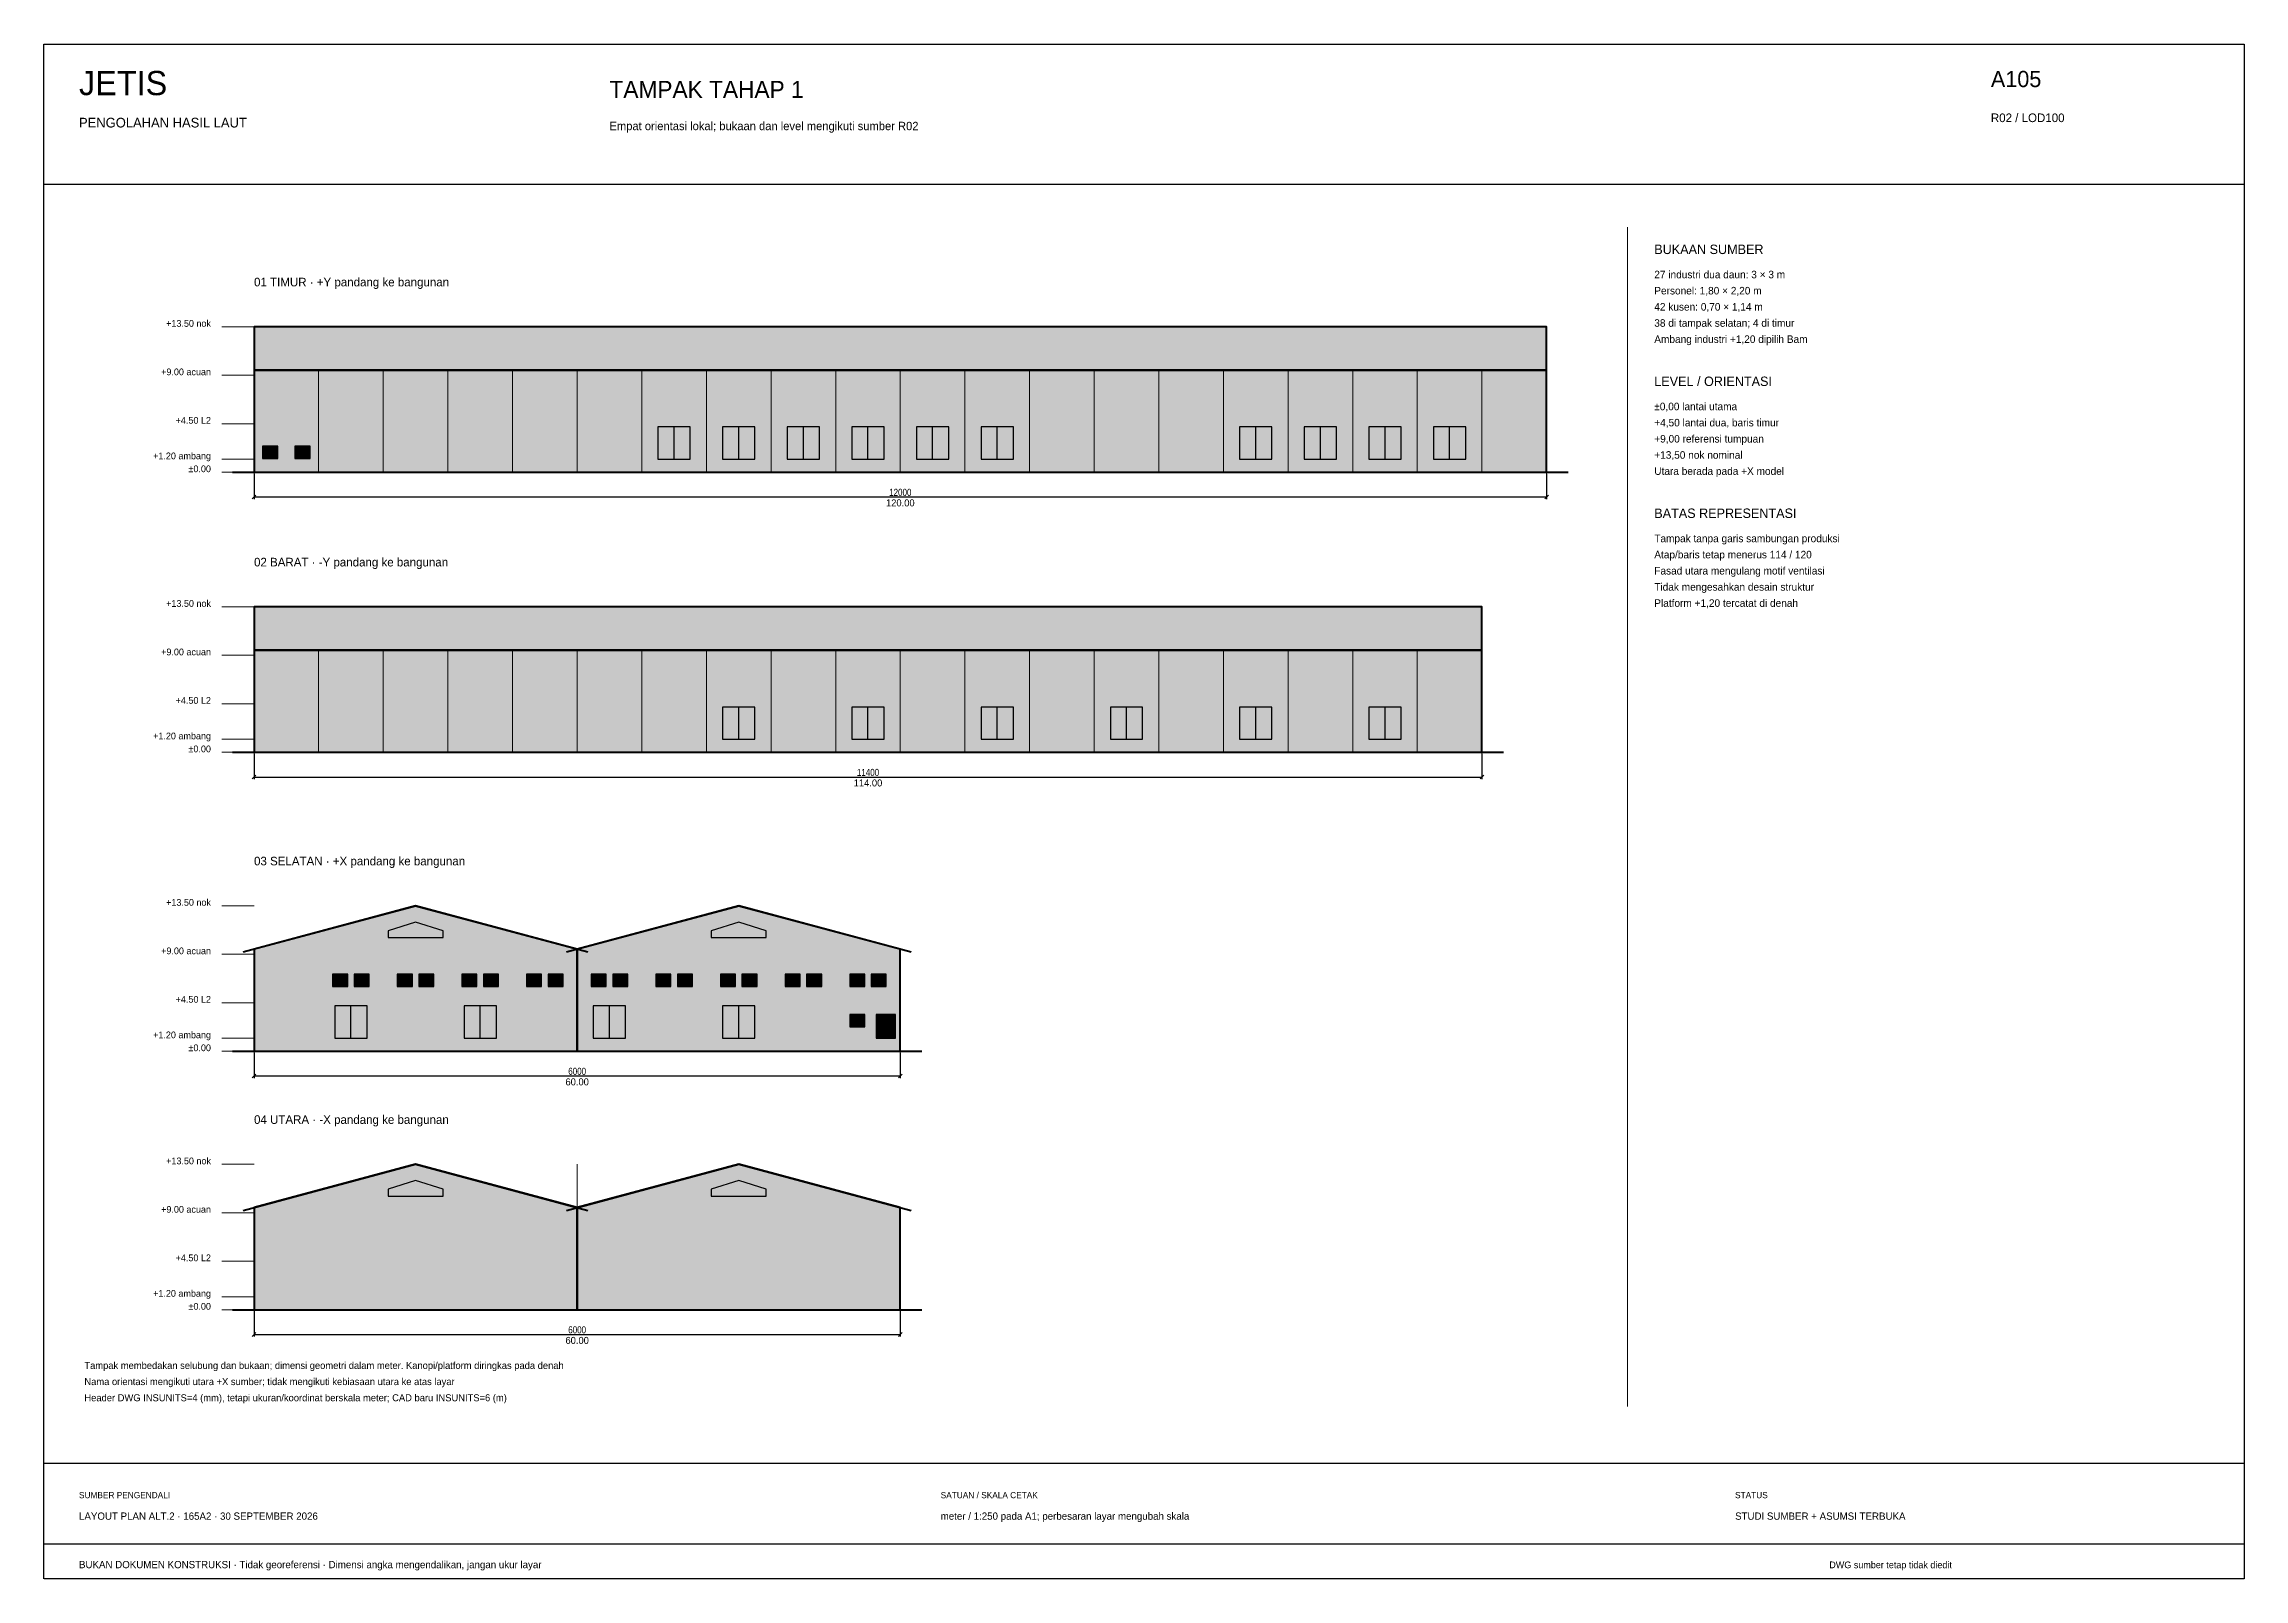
# Model space of a CAD drawing. Header units: metres. Extents: x -40 to 12011, y -1317 to 9636.
# Drawn here: x -14.5 to 189.8, y -879.2 to -736.8 of the extents above; entities that cross this region are included whole.
import ezdxf
from ezdxf.enums import TextEntityAlignment as Align

# ---------------------------------------------------------------- set-up
doc = ezdxf.new("R2010")
doc.units = ezdxf.units.M
for name, color, linetype, lineweight in [('DIMENSION', 8, 'Continuous', 18), ('GRID', 8, 'Continuous', 13), ('HATCH', 8, 'Continuous', 13), ('NOTE', 7, 'Continuous', 15), ('OPENING', 4, 'Continuous', 30), ('ROOF', 4, 'Continuous', 40), ('SECTION', 7, 'Continuous', 60), ('TITLE', 7, 'Continuous', 30), ('WALL', 7, 'Continuous', 40)]:
    doc.layers.add(name, color=color, linetype=linetype, lineweight=lineweight)
doc.styles.add('OpenSansCondensed-Light', font='OpenSansCondensed-Light.ttf')
doc.dimstyles.new('EZDXF', dxfattribs={"dimtxt": 0.25, "dimasz": 0.175, "dimexe": 0.375, "dimexo": 0.125, "dimgap": 0.1, "dimtad": 1, "dimlfac": 100, "dimzin": 12, "dimdsep": 46, "dimtxsty": 'OpenSansCondensed-Light', "dimblk": 'ARCHTICK', "dimcen": 2.5, "dimazin": 3, "dimtfac": 0.5, "dimtmove": 2, "dimatfit": 3})

msp = doc.modelspace()

# ---------------------------------------------------------------- texts
at = {"layer": 'DIMENSION'}
for s, p in [('120.00', (65, -779.35)), ('114.00', (62, -805.35)), ('60.00', (35, -833.1)), ('60.00', (35, -857.1))]:
    msp.add_text(s, height=0.65, dxfattribs=at).set_placement(p, align=Align.MIDDLE_CENTER)
at = {"layer": 'NOTE'}
for s, p in [('+13.50 nok', (1, -763)), ('+9.00 acuan', (1, -767.5)), ('+4.50 L2', (1, -772)), ('+1.20 ambang', (1, -775.3)), ('±0.00', (1, -776.5)), ('+13.50 nok', (1, -789)), ('+9.00 acuan', (1, -793.5)), ('+4.50 L2', (1, -798)), ('+1.20 ambang', (1, -801.3)), ('±0.00', (1, -802.5)), ('+13.50 nok', (1, -816.75)), ('+9.00 acuan', (1, -821.25)), ('+4.50 L2', (1, -825.75)), ('+1.20 ambang', (1, -829.05)), ('±0.00', (1, -830.25)), ('+13.50 nok', (1, -840.75)), ('+9.00 acuan', (1, -845.25)), ('+4.50 L2', (1, -849.75)), ('+1.20 ambang', (1, -853.05)), ('±0.00', (1, -854.25))]:
    msp.add_text(s, height=0.625, dxfattribs=at).set_placement(p, align=Align.RIGHT)
at = {"layer": 'TITLE'}
for s, height, p in [('JETIS', 2.25, (-11.25, -741.5)), ('A105', 1.5, (166.25, -740.75)), ('TAMPAK TAHAP 1', 1.575, (38, -741.75)), ('R02 / LOD100', 0.8, (166.25, -744)), ('PENGOLAHAN HASIL LAUT', 0.9, (-11.25, -744.5)), ('Empat orientasi lokal; bukaan dan level mengikuti sumber R02', 0.775, (38, -744.75)), ('BUKAAN SUMBER', 0.875, (135, -756.25)), ('27 industri dua daun: 3 × 3 m', 0.7, (135, -758.5)), ('01 TIMUR · +Y pandang ke bangunan', 0.8, (5, -759.25)), ('Personel: 1,80 × 2,20 m', 0.7, (135, -760)), ('42 kusen: 0,70 × 1,14 m', 0.7, (135, -761.5)), ('Ambang industri +1,20 dipilih Bam', 0.7, (135, -764.5)), ('38 di tampak selatan; 4 di timur', 0.7, (135, -763)), ('LEVEL / ORIENTASI', 0.875, (135, -768.5)), ('±0,00 lantai utama', 0.7, (135, -770.75)), ('+4,50 lantai dua, baris timur', 0.7, (135, -772.25)), ('+9,00 referensi tumpuan', 0.7, (135, -773.75)), ('+13,50 nok nominal', 0.7, (135, -775.25)), ('Utara berada pada +X model', 0.7, (135, -776.75)), ('BATAS REPRESENTASI', 0.875, (135, -780.75)), ('Tampak tanpa garis sambungan produksi', 0.7, (135, -783)), ('Atap/baris tetap menerus 114 / 120', 0.7, (135, -784.5)), ('02 BARAT · -Y pandang ke bangunan', 0.8, (5, -785.25)), ('Fasad utara mengulang motif ventilasi', 0.7, (135, -786)), ('Tidak mengesahkan desain struktur', 0.7, (135, -787.5)), ('Platform +1,20 tercatat di denah', 0.7, (135, -789)), ('03 SELATAN · +X pandang ke bangunan', 0.8, (5, -813)), ('04 UTARA · -X pandang ke bangunan', 0.8, (5, -837)), ('Tampak membedakan selubung dan bukaan; dimensi geometri dalam meter. Kanopi/platform diringkas pada denah', 0.65, (-10.75, -859.75)), ('Nama orientasi mengikuti utara +X sumber; tidak mengikuti kebiasaan utara ke atas layar', 0.65, (-10.75, -861.25)), ('Header DWG INSUNITS=4 (mm), tetapi ukuran/koordinat berskala meter; CAD baru INSUNITS=6 (m)', 0.65, (-10.75, -862.75)), ('SUMBER PENGENDALI', 0.575, (-11.25, -871.75)), ('SATUAN / SKALA CETAK', 0.575, (68.75, -871.75)), ('STATUS', 0.575, (142.5, -871.75)), ('LAYOUT PLAN ALT.2 · 165A2 · 30 SEPTEMBER 2026', 0.675, (-11.25, -873.75)), ('meter / 1:250 pada A1; perbesaran layar mengubah skala', 0.675, (68.75, -873.75)), ('STUDI SUMBER + ASUMSI TERBUKA', 0.675, (142.5, -873.75)), ('BUKAN DOKUMEN KONSTRUKSI · Tidak georeferensi · Dimensi angka mengendalikan, jangan ukur layar', 0.675, (-11.25, -878.25)), ('DWG sumber tetap tidak diedit', 0.625, (151.25, -878.25))]:
    msp.add_text(s, height=height, dxfattribs=at).set_placement(p)

# ---------------------------------------------------------------- blocks, each defined once
blk = doc.blocks.new('_ARCHTICK')
at = {"color": 0, "linetype": 'ByBlock', "const_width": 0.15}
blk.add_lwpolyline([(-0.5, -0.5), (0.5, 0.5)], dxfattribs=at)

# ---------------------------------------------------------------- dimensions: what is measured, and where the dimension line sits
at = {"layer": 'DIMENSION'}
for base, p1, p2 in [((5, -778.8), (5, -776.5), (125, -776.5)), ((5, -804.8), (5, -802.5), (119, -802.5)), ((5, -832.55), (5, -830.25), (65, -830.25)), ((5, -856.55), (5, -854.25), (65, -854.25))]:
    msp.add_linear_dim(base=base, p1=p1, p2=p2, dimstyle='EZDXF', override={"dimtxt": 0.65, "dimasz": 0.2, "dimexe": 0.2, "dimexo": 0.15, "dimtad": 1, "dimdec": 2, "dimclrd": 8, "dimclre": 8, "dimclrt": 8}, dxfattribs=at).render()

# ---------------------------------------------------------------- hatches: boundary and pattern name
at = {"layer": 'HATCH'}
for color, points in [(254, [(5, -767.01924), (125, -767.01924), (125, -763), (5, -763)]), (254, [(5, -776.5), (125, -776.5), (125, -767.01924), (5, -767.01924)]), (7, [(5.8, -775.24), (6.5, -775.24), (6.5, -774.1), (5.8, -774.1)]), (7, [(6.5, -775.24), (7.2, -775.24), (7.2, -774.1), (6.5, -774.1)]), (7, [(8.8, -775.24), (9.5, -775.24), (9.5, -774.1), (8.8, -774.1)]), (7, [(9.5, -775.24), (10.2, -775.24), (10.2, -774.1), (9.5, -774.1)]), (7, [(42.5, -775.3), (45.5, -775.3), (45.5, -772.3), (42.5, -772.3)]), (7, [(48.5, -775.3), (51.5, -775.3), (51.5, -772.3), (48.5, -772.3)]), (7, [(54.5, -775.3), (57.5, -775.3), (57.5, -772.3), (54.5, -772.3)]), (7, [(60.5, -775.3), (63.5, -775.3), (63.5, -772.3), (60.5, -772.3)]), (7, [(66.5, -775.3), (69.5, -775.3), (69.5, -772.3), (66.5, -772.3)]), (7, [(72.5, -775.3), (75.5, -775.3), (75.5, -772.3), (72.5, -772.3)]), (7, [(96.5, -775.3), (99.5, -775.3), (99.5, -772.3), (96.5, -772.3)]), (7, [(102.5, -775.3), (105.5, -775.3), (105.5, -772.3), (102.5, -772.3)]), (7, [(108.5, -775.3), (111.5, -775.3), (111.5, -772.3), (108.5, -772.3)]), (7, [(114.5, -775.3), (117.5, -775.3), (117.5, -772.3), (114.5, -772.3)]), (254, [(5, -793.01924), (119, -793.01924), (119, -789), (5, -789)]), (254, [(5, -802.5), (119, -802.5), (119, -793.01924), (5, -793.01924)]), (7, [(48.5, -801.3), (51.5, -801.3), (51.5, -798.3), (48.5, -798.3)]), (7, [(60.5, -801.3), (63.5, -801.3), (63.5, -798.3), (60.5, -798.3)]), (7, [(72.5, -801.3), (75.5, -801.3), (75.5, -798.3), (72.5, -798.3)]), (7, [(84.5, -801.3), (87.5, -801.3), (87.5, -798.3), (84.5, -798.3)]), (7, [(96.5, -801.3), (99.5, -801.3), (99.5, -798.3), (96.5, -798.3)]), (7, [(108.5, -801.3), (111.5, -801.3), (111.5, -798.3), (108.5, -798.3)]), (254, [(5, -830.25), (35, -830.25), (35, -820.76924), (20, -816.75), (5, -820.76924)]), (254, [(35, -830.25), (65, -830.25), (65, -820.76924), (50, -816.75), (35, -820.76924)]), (7, [(17.45, -819.71125), (22.55, -819.71125), (22.55, -819.06984), (20, -818.26604), (17.45, -819.06984)]), (7, [(47.45, -819.71125), (52.55, -819.71125), (52.55, -819.06984), (50, -818.26604), (47.45, -819.06984)]), (7, [(12.3, -824.25), (13, -824.25), (13, -823.11), (12.3, -823.11)]), (7, [(13, -824.25), (13.7, -824.25), (13.7, -823.11), (13, -823.11)]), (7, [(14.3, -824.25), (15, -824.25), (15, -823.11), (14.3, -823.11)]), (7, [(15, -824.25), (15.7, -824.25), (15.7, -823.11), (15, -823.11)]), (7, [(18.3, -824.25), (19, -824.25), (19, -823.11), (18.3, -823.11)]), (7, [(19, -824.25), (19.7, -824.25), (19.7, -823.11), (19, -823.11)]), (7, [(20.3, -824.25), (21, -824.25), (21, -823.11), (20.3, -823.11)]), (7, [(21, -824.25), (21.7, -824.25), (21.7, -823.11), (21, -823.11)]), (7, [(24.3, -824.25), (25, -824.25), (25, -823.11), (24.3, -823.11)]), (7, [(25, -824.25), (25.7, -824.25), (25.7, -823.11), (25, -823.11)]), (7, [(26.3, -824.25), (27, -824.25), (27, -823.11), (26.3, -823.11)]), (7, [(27, -824.25), (27.7, -824.25), (27.7, -823.11), (27, -823.11)]), (7, [(30.3, -824.25), (31, -824.25), (31, -823.11), (30.3, -823.11)]), (7, [(31, -824.25), (31.7, -824.25), (31.7, -823.11), (31, -823.11)]), (7, [(32.3, -824.25), (33, -824.25), (33, -823.11), (32.3, -823.11)]), (7, [(33, -824.25), (33.7, -824.25), (33.7, -823.11), (33, -823.11)]), (7, [(36.3, -824.25), (37, -824.25), (37, -823.11), (36.3, -823.11)]), (7, [(37, -824.25), (37.7, -824.25), (37.7, -823.11), (37, -823.11)]), (7, [(38.3, -824.25), (39, -824.25), (39, -823.11), (38.3, -823.11)]), (7, [(39, -824.25), (39.7, -824.25), (39.7, -823.11), (39, -823.11)]), (7, [(42.3, -824.25), (43, -824.25), (43, -823.11), (42.3, -823.11)]), (7, [(43, -824.25), (43.7, -824.25), (43.7, -823.11), (43, -823.11)]), (7, [(44.3, -824.25), (45, -824.25), (45, -823.11), (44.3, -823.11)]), (7, [(45, -824.25), (45.7, -824.25), (45.7, -823.11), (45, -823.11)]), (7, [(48.3, -824.25), (49, -824.25), (49, -823.11), (48.3, -823.11)]), (7, [(49, -824.25), (49.7, -824.25), (49.7, -823.11), (49, -823.11)]), (7, [(50.3, -824.25), (51, -824.25), (51, -823.11), (50.3, -823.11)]), (7, [(51, -824.25), (51.7, -824.25), (51.7, -823.11), (51, -823.11)]), (7, [(54.3, -824.25), (55, -824.25), (55, -823.11), (54.3, -823.11)]), (7, [(55, -824.25), (55.7, -824.25), (55.7, -823.11), (55, -823.11)]), (7, [(56.3, -824.25), (57, -824.25), (57, -823.11), (56.3, -823.11)]), (7, [(57, -824.25), (57.7, -824.25), (57.7, -823.11), (57, -823.11)]), (7, [(60.3, -824.25), (61, -824.25), (61, -823.11), (60.3, -823.11)]), (7, [(61, -824.25), (61.7, -824.25), (61.7, -823.11), (61, -823.11)]), (7, [(62.3, -824.25), (63, -824.25), (63, -823.11), (62.3, -823.11)]), (7, [(63, -824.25), (63.7, -824.25), (63.7, -823.11), (63, -823.11)]), (7, [(12.5, -829.05), (15.5, -829.05), (15.5, -826.05), (12.5, -826.05)]), (7, [(24.5, -829.05), (27.5, -829.05), (27.5, -826.05), (24.5, -826.05)]), (7, [(36.5, -829.05), (39.5, -829.05), (39.5, -826.05), (36.5, -826.05)]), (7, [(48.5, -829.05), (51.5, -829.05), (51.5, -826.05), (48.5, -826.05)]), (7, [(60.3, -827.99), (61, -827.99), (61, -826.85), (60.3, -826.85)]), (7, [(61, -827.99), (61.7, -827.99), (61.7, -826.85), (61, -826.85)]), (7, [(62.75, -829.05), (64.55, -829.05), (64.55, -826.85), (62.75, -826.85)]), (254, [(5, -854.25), (35, -854.25), (35, -844.76924), (20, -840.75), (5, -844.76924)]), (254, [(35, -854.25), (65, -854.25), (65, -844.76924), (50, -840.75), (35, -844.76924)]), (7, [(17.45, -843.71125), (22.55, -843.71125), (22.55, -843.06984), (20, -842.26604), (17.45, -843.06984)]), (7, [(47.45, -843.71125), (52.55, -843.71125), (52.55, -843.06984), (50, -842.26604), (47.45, -843.06984)])]:
    msp.add_hatch(color=color, dxfattribs=at).paths.add_polyline_path(points)

# ---------------------------------------------------------------- linework, layer by layer
at = {"layer": 'DIMENSION', "linetype": 'Continuous'}
for p, q in [((5, -763), (2, -763)), ((5, -767.5), (2, -767.5)), ((5, -772), (2, -772)), ((5, -775.3), (2, -775.3)), ((5, -776.5), (2, -776.5)), ((5, -776.5), (5, -778.8)), ((125, -776.5), (125, -778.8)), ((4.825, -778.975), (5.175, -778.625)), ((5, -778.8), (125, -778.8)), ((124.825, -778.975), (125.175, -778.625)), ((5, -789), (2, -789)), ((5, -793.5), (2, -793.5)), ((5, -798), (2, -798)), ((5, -801.3), (2, -801.3)), ((5, -802.5), (2, -802.5)), ((5, -802.5), (5, -804.8)), ((119, -802.5), (119, -804.8)), ((4.825, -804.975), (5.175, -804.625)), ((118.825, -804.975), (119.175, -804.625)), ((5, -804.8), (119, -804.8)), ((5, -816.75), (2, -816.75)), ((5, -821.25), (2, -821.25)), ((5, -825.75), (2, -825.75)), ((5, -829.05), (2, -829.05)), ((5, -830.25), (2, -830.25)), ((5, -830.25), (5, -832.55)), ((65, -830.25), (65, -832.55)), ((4.825, -832.725), (5.175, -832.375)), ((5, -832.55), (65, -832.55)), ((64.825, -832.725), (65.175, -832.375)), ((5, -840.75), (2, -840.75)), ((5, -845.25), (2, -845.25)), ((5, -849.75), (2, -849.75)), ((5, -853.05), (2, -853.05)), ((5, -854.25), (2, -854.25)), ((5, -854.25), (5, -856.55)), ((65, -854.25), (65, -856.55)), ((4.825, -856.725), (5.175, -856.375)), ((5, -856.55), (65, -856.55)), ((64.825, -856.725), (65.175, -856.375))]:
    msp.add_line(p, q, dxfattribs=at)
at = {"layer": 'GRID'}
msp.add_line((132.5, -753.75), (132.5, -863.25), dxfattribs=at)
at = {"layer": 'GRID', "linetype": 'Continuous'}
for p, q in [((5, -776.5), (5, -767.01924)), ((11, -776.5), (11, -767.01924)), ((17, -776.5), (17, -767.01924)), ((23, -776.5), (23, -767.01924)), ((29, -776.5), (29, -767.01924)), ((35, -776.5), (35, -767.01924)), ((41, -776.5), (41, -767.01924)), ((47, -776.5), (47, -767.01924)), ((53, -776.5), (53, -767.01924)), ((59, -776.5), (59, -767.01924)), ((65, -776.5), (65, -767.01924)), ((71, -776.5), (71, -767.01924)), ((77, -776.5), (77, -767.01924)), ((83, -776.5), (83, -767.01924)), ((89, -776.5), (89, -767.01924)), ((95, -776.5), (95, -767.01924)), ((101, -776.5), (101, -767.01924)), ((107, -776.5), (107, -767.01924)), ((113, -776.5), (113, -767.01924)), ((119, -776.5), (119, -767.01924)), ((125, -776.5), (125, -767.01924)), ((5, -802.5), (5, -793.01924)), ((11, -802.5), (11, -793.01924)), ((17, -802.5), (17, -793.01924)), ((23, -802.5), (23, -793.01924)), ((29, -802.5), (29, -793.01924)), ((35, -802.5), (35, -793.01924)), ((41, -802.5), (41, -793.01924)), ((47, -802.5), (47, -793.01924)), ((53, -802.5), (53, -793.01924)), ((59, -802.5), (59, -793.01924)), ((65, -802.5), (65, -793.01924)), ((71, -802.5), (71, -793.01924)), ((77, -802.5), (77, -793.01924)), ((83, -802.5), (83, -793.01924)), ((89, -802.5), (89, -793.01924)), ((95, -802.5), (95, -793.01924)), ((101, -802.5), (101, -793.01924)), ((107, -802.5), (107, -793.01924)), ((113, -802.5), (113, -793.01924)), ((119, -802.5), (119, -793.01924)), ((35, -854.25), (35, -840.75))]:
    msp.add_line(p, q, dxfattribs=at)
at = {"layer": 'OPENING', "linetype": 'Continuous'}
for p, q in [((44, -775.3), (44, -772.3)), ((50, -775.3), (50, -772.3)), ((56, -775.3), (56, -772.3)), ((62, -775.3), (62, -772.3)), ((68, -775.3), (68, -772.3)), ((74, -775.3), (74, -772.3)), ((98, -775.3), (98, -772.3)), ((104, -775.3), (104, -772.3)), ((110, -775.3), (110, -772.3)), ((116, -775.3), (116, -772.3)), ((50, -801.3), (50, -798.3)), ((62, -801.3), (62, -798.3)), ((74, -801.3), (74, -798.3)), ((86, -801.3), (86, -798.3)), ((98, -801.3), (98, -798.3)), ((110, -801.3), (110, -798.3)), ((14, -829.05), (14, -826.05)), ((26, -829.05), (26, -826.05)), ((38, -829.05), (38, -826.05)), ((50, -829.05), (50, -826.05)), ((63.65, -829.05), (63.65, -826.85))]:
    msp.add_line(p, q, dxfattribs=at)
for points in [[(5.8, -775.24), (6.5, -775.24), (6.5, -774.1), (5.8, -774.1)], [(6.5, -775.24), (7.2, -775.24), (7.2, -774.1), (6.5, -774.1)], [(8.8, -775.24), (9.5, -775.24), (9.5, -774.1), (8.8, -774.1)], [(9.5, -775.24), (10.2, -775.24), (10.2, -774.1), (9.5, -774.1)], [(42.5, -775.3), (45.5, -775.3), (45.5, -772.3), (42.5, -772.3)], [(48.5, -775.3), (51.5, -775.3), (51.5, -772.3), (48.5, -772.3)], [(54.5, -775.3), (57.5, -775.3), (57.5, -772.3), (54.5, -772.3)], [(60.5, -775.3), (63.5, -775.3), (63.5, -772.3), (60.5, -772.3)], [(66.5, -775.3), (69.5, -775.3), (69.5, -772.3), (66.5, -772.3)], [(72.5, -775.3), (75.5, -775.3), (75.5, -772.3), (72.5, -772.3)], [(96.5, -775.3), (99.5, -775.3), (99.5, -772.3), (96.5, -772.3)], [(102.5, -775.3), (105.5, -775.3), (105.5, -772.3), (102.5, -772.3)], [(108.5, -775.3), (111.5, -775.3), (111.5, -772.3), (108.5, -772.3)], [(114.5, -775.3), (117.5, -775.3), (117.5, -772.3), (114.5, -772.3)], [(48.5, -801.3), (51.5, -801.3), (51.5, -798.3), (48.5, -798.3)], [(60.5, -801.3), (63.5, -801.3), (63.5, -798.3), (60.5, -798.3)], [(72.5, -801.3), (75.5, -801.3), (75.5, -798.3), (72.5, -798.3)], [(84.5, -801.3), (87.5, -801.3), (87.5, -798.3), (84.5, -798.3)], [(96.5, -801.3), (99.5, -801.3), (99.5, -798.3), (96.5, -798.3)], [(108.5, -801.3), (111.5, -801.3), (111.5, -798.3), (108.5, -798.3)], [(17.45, -819.71125), (22.55, -819.71125), (22.55, -819.06984), (20, -818.26604), (17.45, -819.06984)], [(47.45, -819.71125), (52.55, -819.71125), (52.55, -819.06984), (50, -818.26604), (47.45, -819.06984)], [(12.3, -824.25), (13, -824.25), (13, -823.11), (12.3, -823.11)], [(13, -824.25), (13.7, -824.25), (13.7, -823.11), (13, -823.11)], [(14.3, -824.25), (15, -824.25), (15, -823.11), (14.3, -823.11)], [(15, -824.25), (15.7, -824.25), (15.7, -823.11), (15, -823.11)], [(18.3, -824.25), (19, -824.25), (19, -823.11), (18.3, -823.11)], [(19, -824.25), (19.7, -824.25), (19.7, -823.11), (19, -823.11)], [(20.3, -824.25), (21, -824.25), (21, -823.11), (20.3, -823.11)], [(21, -824.25), (21.7, -824.25), (21.7, -823.11), (21, -823.11)], [(24.3, -824.25), (25, -824.25), (25, -823.11), (24.3, -823.11)], [(25, -824.25), (25.7, -824.25), (25.7, -823.11), (25, -823.11)], [(26.3, -824.25), (27, -824.25), (27, -823.11), (26.3, -823.11)], [(27, -824.25), (27.7, -824.25), (27.7, -823.11), (27, -823.11)], [(30.3, -824.25), (31, -824.25), (31, -823.11), (30.3, -823.11)], [(31, -824.25), (31.7, -824.25), (31.7, -823.11), (31, -823.11)], [(32.3, -824.25), (33, -824.25), (33, -823.11), (32.3, -823.11)], [(33, -824.25), (33.7, -824.25), (33.7, -823.11), (33, -823.11)], [(36.3, -824.25), (37, -824.25), (37, -823.11), (36.3, -823.11)], [(37, -824.25), (37.7, -824.25), (37.7, -823.11), (37, -823.11)], [(38.3, -824.25), (39, -824.25), (39, -823.11), (38.3, -823.11)], [(39, -824.25), (39.7, -824.25), (39.7, -823.11), (39, -823.11)], [(42.3, -824.25), (43, -824.25), (43, -823.11), (42.3, -823.11)], [(43, -824.25), (43.7, -824.25), (43.7, -823.11), (43, -823.11)], [(44.3, -824.25), (45, -824.25), (45, -823.11), (44.3, -823.11)], [(45, -824.25), (45.7, -824.25), (45.7, -823.11), (45, -823.11)], [(48.3, -824.25), (49, -824.25), (49, -823.11), (48.3, -823.11)], [(49, -824.25), (49.7, -824.25), (49.7, -823.11), (49, -823.11)], [(50.3, -824.25), (51, -824.25), (51, -823.11), (50.3, -823.11)], [(51, -824.25), (51.7, -824.25), (51.7, -823.11), (51, -823.11)], [(54.3, -824.25), (55, -824.25), (55, -823.11), (54.3, -823.11)], [(55, -824.25), (55.7, -824.25), (55.7, -823.11), (55, -823.11)], [(56.3, -824.25), (57, -824.25), (57, -823.11), (56.3, -823.11)], [(57, -824.25), (57.7, -824.25), (57.7, -823.11), (57, -823.11)], [(60.3, -824.25), (61, -824.25), (61, -823.11), (60.3, -823.11)], [(61, -824.25), (61.7, -824.25), (61.7, -823.11), (61, -823.11)], [(62.3, -824.25), (63, -824.25), (63, -823.11), (62.3, -823.11)], [(63, -824.25), (63.7, -824.25), (63.7, -823.11), (63, -823.11)], [(12.5, -829.05), (15.5, -829.05), (15.5, -826.05), (12.5, -826.05)], [(24.5, -829.05), (27.5, -829.05), (27.5, -826.05), (24.5, -826.05)], [(36.5, -829.05), (39.5, -829.05), (39.5, -826.05), (36.5, -826.05)], [(48.5, -829.05), (51.5, -829.05), (51.5, -826.05), (48.5, -826.05)], [(60.3, -827.99), (61, -827.99), (61, -826.85), (60.3, -826.85)], [(61, -827.99), (61.7, -827.99), (61.7, -826.85), (61, -826.85)], [(62.75, -829.05), (64.55, -829.05), (64.55, -826.85), (62.75, -826.85)], [(17.45, -843.71125), (22.55, -843.71125), (22.55, -843.06984), (20, -842.26604), (17.45, -843.06984)], [(47.45, -843.71125), (52.55, -843.71125), (52.55, -843.06984), (50, -842.26604), (47.45, -843.06984)]]:
    msp.add_lwpolyline(points, close=True, dxfattribs=at)
at = {"layer": 'ROOF', "linetype": 'Continuous'}
for points in [[(5, -767.01924), (125, -767.01924), (125, -763), (5, -763)], [(5, -793.01924), (119, -793.01924), (119, -789), (5, -789)]]:
    msp.add_lwpolyline(points, close=True, dxfattribs=at)
for points in [[(4, -821.03719), (20, -816.75), (36, -821.03719)], [(34, -821.03719), (50, -816.75), (66, -821.03719)], [(4, -845.03719), (20, -840.75), (36, -845.03719)], [(34, -845.03719), (50, -840.75), (66, -845.03719)]]:
    msp.add_lwpolyline(points, dxfattribs=at)
at = {"layer": 'SECTION', "linetype": 'Continuous'}
for p, q in [((3, -776.5), (127, -776.5)), ((3, -802.5), (121, -802.5)), ((3, -830.25), (67, -830.25)), ((3, -854.25), (67, -854.25))]:
    msp.add_line(p, q, dxfattribs=at)
at = {"layer": 'TITLE'}
for p, q in [((-14.5, -736.75), (189.75, -736.75)), ((-14.5, -879.25), (-14.5, -736.75)), ((189.75, -736.75), (189.75, -879.25)), ((-14.5, -749.75), (189.75, -749.75)), ((-14.5, -868.5), (189.75, -868.5)), ((-14.5, -876), (189.75, -876)), ((189.75, -879.25), (-14.5, -879.25))]:
    msp.add_line(p, q, dxfattribs=at)
at = {"layer": 'WALL', "linetype": 'Continuous'}
for points in [[(5, -776.5), (125, -776.5), (125, -767.01924), (5, -767.01924)], [(5, -802.5), (119, -802.5), (119, -793.01924), (5, -793.01924)], [(5, -830.25), (35, -830.25), (35, -820.76924), (20, -816.75), (5, -820.76924)], [(35, -830.25), (65, -830.25), (65, -820.76924), (50, -816.75), (35, -820.76924)], [(5, -854.25), (35, -854.25), (35, -844.76924), (20, -840.75), (5, -844.76924)], [(35, -854.25), (65, -854.25), (65, -844.76924), (50, -840.75), (35, -844.76924)]]:
    msp.add_lwpolyline(points, close=True, dxfattribs=at)

msp.set_redraw_order([(e.dxf.handle, doc.entitydb.next_handle()) for e in msp.query("TEXT MTEXT ATTDEF DIMENSION ARC_DIMENSION")])  # texts and dimensions are drawn at this point

doc.saveas('drawing.dxf')
